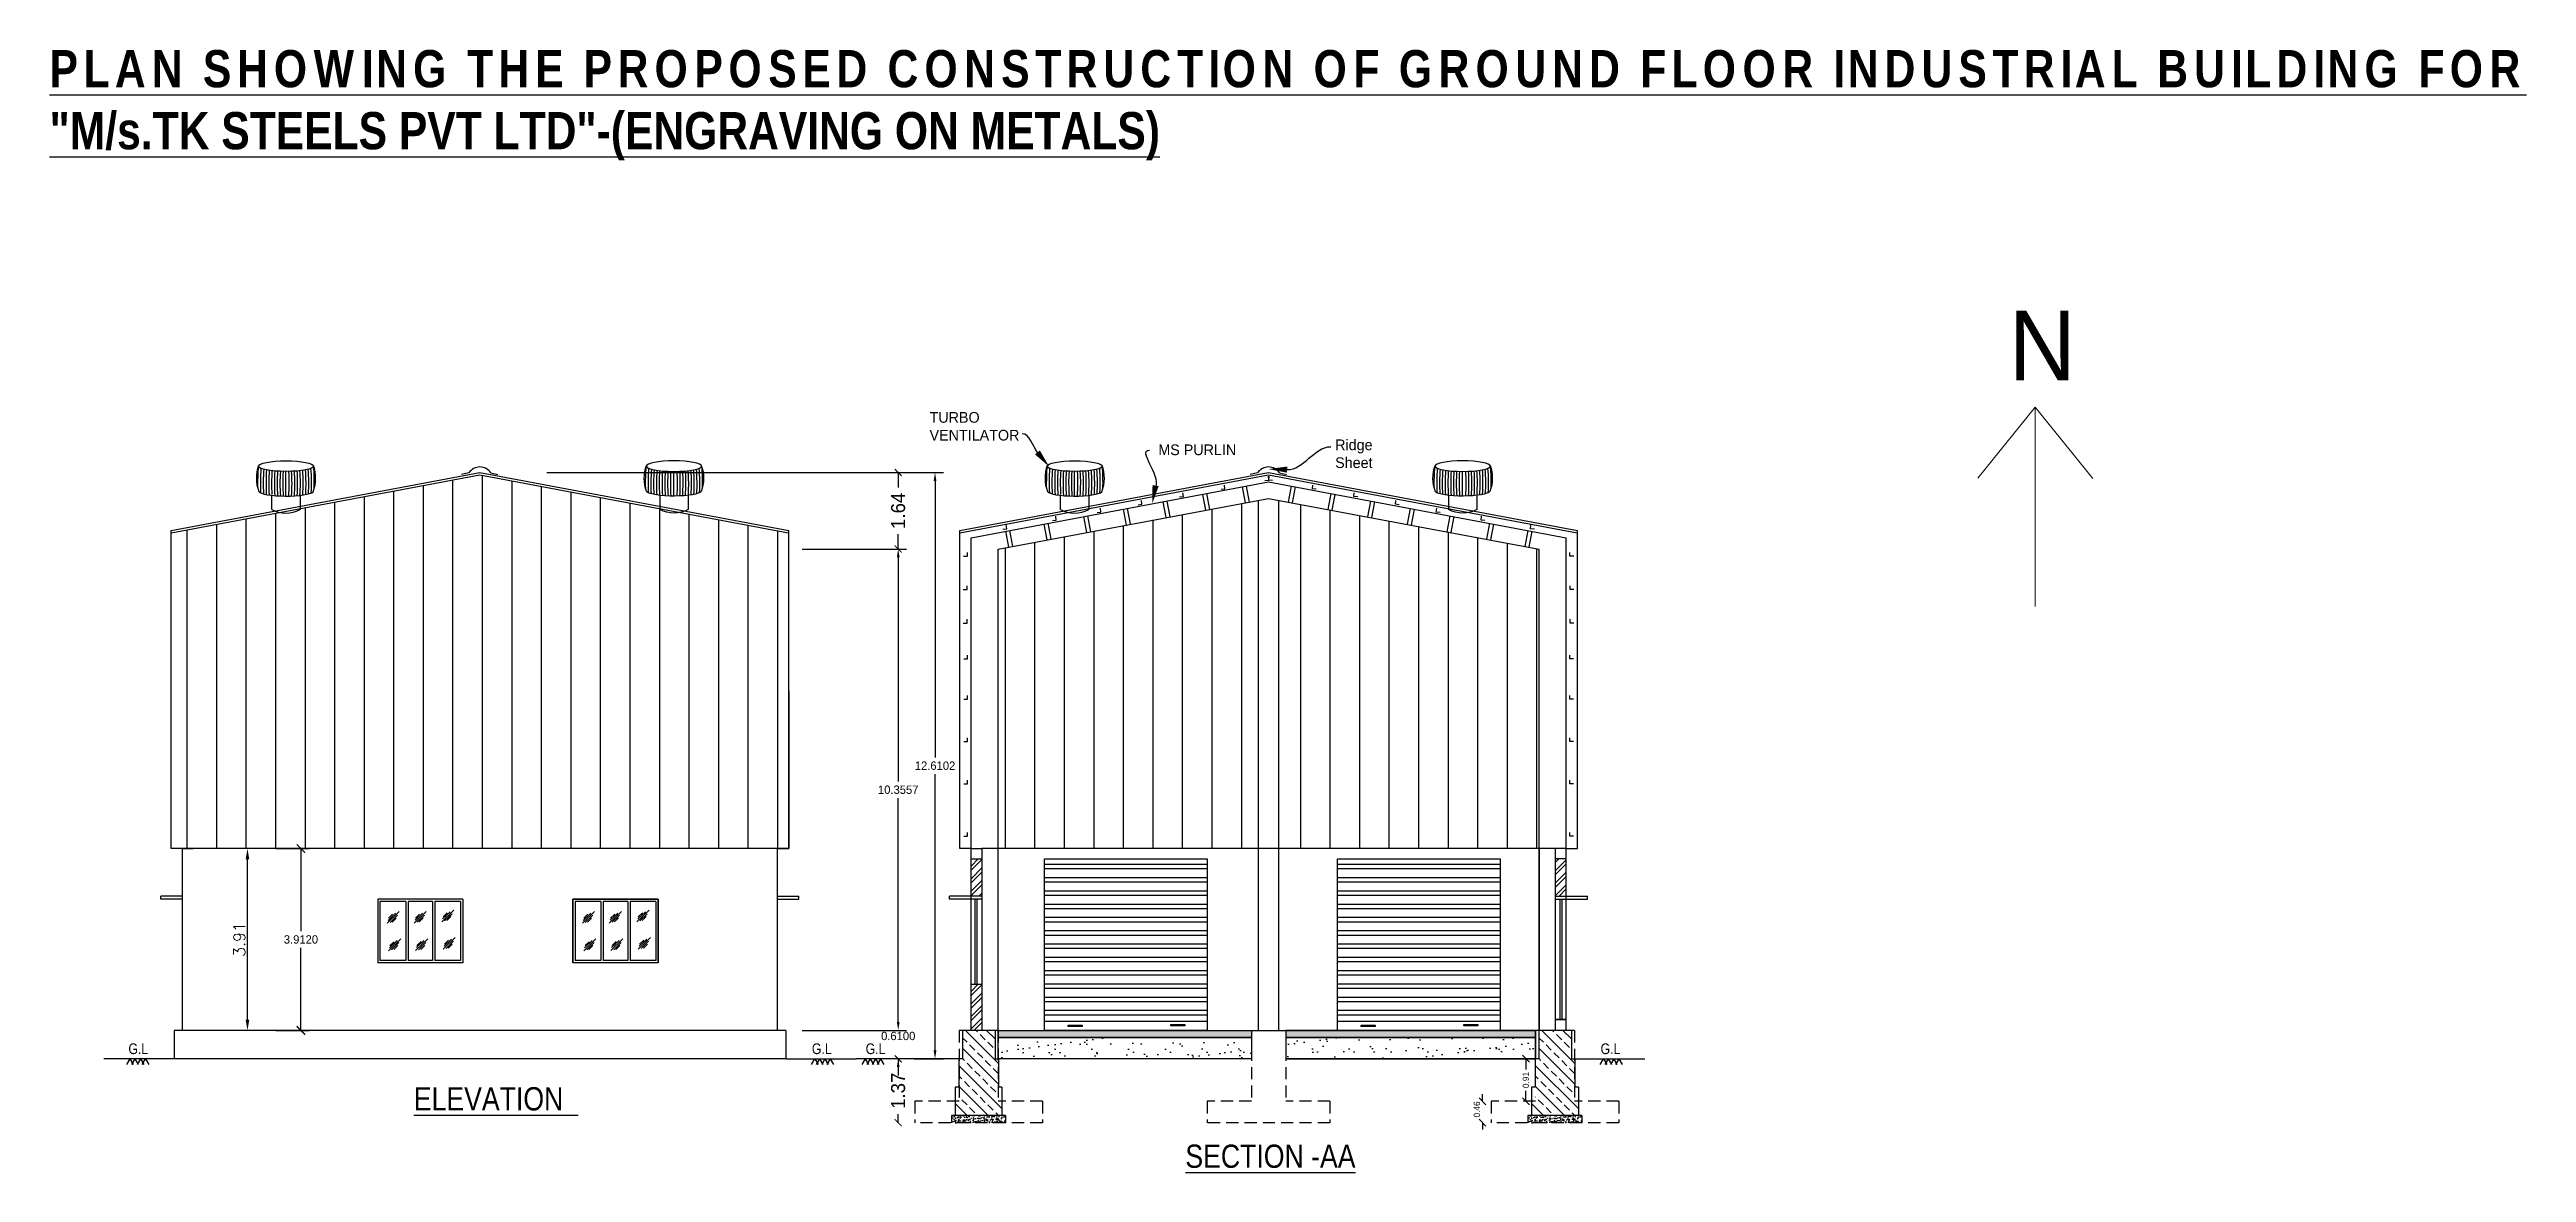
# Model space of a CAD drawing. Header units: metres. Extents: x 1422408 to 2267924, y 2512 to 80428.
# Drawn here: x 2267870.5 to 2267923.8, y 2592.1 to 2616.2 of the extents above; entities that cross this region are included whole.
import ezdxf

# ---------------------------------------------------------------- set-up
doc = ezdxf.new("R2010")
doc.units = ezdxf.units.M
doc.header["$LTSCALE"] = 3.5
doc.header["$MEASUREMENT"] = 0
doc.linetypes.add('DASHED2', pattern=[0.375, 0.25, -0.125])
doc.linetypes.add('DOT2', pattern=[0.125, 0, -0.125])
doc.layers.get('0').update_dxf_attribs({"linetype": 'CONTINUOUS'})
doc.layers.get('DEFPOINTS').update_dxf_attribs({"linetype": 'CONTINUOUS'})
doc.layers.add('BLK_1_FLR_0_BATH', color=205, linetype='CONTINUOUS', lineweight=0)
doc.layers.add('NORTH_DIRECTION', color=7, linetype='CONTINUOUS', lineweight=0)
for name, color, linetype in [('BLK_1_FLR_0_REGULAR_ROOM_1', 117, 'CONTINUOUS'), ('BLK_1_FLR_0_ROOM_1_LIGHT_VENTILATION_1', 5, 'CONTINUOUS'), ('BLK_1_HT_OF_BLDG', 5, 'CONTINUOUS'), ('BLK_1_PLINTH_HEIGHT', 7, 'CONTINUOUS'), ('Soolagiri', 6, 'CONTINUOUS'), ('walls', 41, 'CONTINUOUS')]:
    doc.layers.add(name, color=color, linetype=linetype)
doc.styles.add('K', font='swissc.ttf', dxfattribs={"height": 0.25})
doc.styles.add('SH', font='swissc.ttf', dxfattribs={"height": 10})
doc.styles.add('style2', font='RomanT')
doc.styles.add('sunahari', font='framd.ttf', dxfattribs={"height": 0.3})
doc.styles.add('USA TEXT', font='GOTHIC.TTF', dxfattribs={"height": 0.5})
doc.dimstyles.new('Civil Mt', dxfattribs={"dimtxt": 0.3, "dimasz": 0.15, "dimexe": 0, "dimexo": 0, "dimgap": 0.1, "dimtad": 0, "dimzin": 0, "dimdsep": 46, "dimtxsty": 'Standard', "dimblk": 'ARCHTICK', "dimcen": 0, "dimse1": 1, "dimse2": 1, "dimclrd": 253, "dimadec": 0, "dimazin": 3, "dimtfac": 1, "dimtofl": 0, "dimtmove": 1, "dimatfit": 3, "dimfxl": 0, "dimfrac": 2, "dimtolj": 1, "dimtzin": 0, "dimarcsym": 0})
doc.dimstyles.new('Civil mt size large', dxfattribs={"dimtxt": 0.3, "dimasz": 0.15, "dimexe": 0, "dimexo": 0, "dimgap": 0.0625, "dimtad": 0, "dimzin": 0, "dimdsep": 46, "dimtxsty": 'Standard', "dimblk": 'OBLIQUE', "dimcen": 0, "dimse1": 1, "dimse2": 1, "dimclrd": 253, "dimclrt": 7, "dimadec": 0, "dimazin": 3, "dimtfac": 1, "dimtofl": 0, "dimtmove": 1, "dimatfit": 3, "dimfxl": 0, "dimfrac": 2, "dimtolj": 1, "dimtzin": 0, "dimarcsym": 0})
doc.dimstyles.new('PLAN', dxfattribs={"dimtxt": 0.25, "dimasz": 0.23, "dimexe": 0.18, "dimexo": 0, "dimgap": 0.05, "dimtad": 1, "dimzin": 2, "dimdsep": 46, "dimtxsty": 'style2', "dimcen": 0.09, "dimse1": 1, "dimse2": 1, "dimclrd": 70, "dimclre": 50, "dimclrt": 4, "dimadec": 0, "dimazin": 0, "dimtfac": 1, "dimtofl": 0, "dimtmove": 2, "dimatfit": 3, "dimfxl": 0, "dimtvp": 0.1, "dimtolj": 1, "dimtzin": 2, "dimarcsym": 0})
doc.dimstyles.new('STANDARD$0', dxfattribs={"dimtxt": 7, "dimasz": 3, "dimexe": 3, "dimexo": 1, "dimgap": 1.5, "dimtad": 1, "dimdec": 1, "dimzin": 1, "dimdsep": 46, "dimlunit": 4, "dimtxsty": 'Standard', "dimblk": 'OBLIQUE', "dimcen": 0.09375, "dimdle": 1, "dimclrd": 8, "dimclre": 8, "dimclrt": 7, "dimadec": 1, "dimazin": 0, "dimtfac": 1, "dimtdec": 1, "dimtix": 1, "dimtmove": 2, "dimatfit": 3, "dimldrblk": 'ARCHTICK', "dimfxl": 0, "dimfrac": 2, "dimtolj": 1, "dimtzin": 0, "dimarcsym": 0})

msp = doc.modelspace()

# ---------------------------------------------------------------- texts
at = {"color": 7}
for s, height, style, p in [('G.L', 0.229872, 'K', (2267872.19411, 2594.63201)), ('G.L', 0.229872, 'K', (2267886.89196, 2594.63201)), ('G.L', 0.229872, 'K', (2267888.04828, 2594.63205)), ('G.L', 0.229872, 'K', (2267903.85221, 2594.63205)), ('%%UELEVATION  ', 0.5, 'SH', (2267878.33163, 2593.42034)), ('%%USECTION -AA', 0.5, 'SH', (2267894.92329, 2592.18538, 6.87711))]:
    msp.add_text(s, height=height, dxfattribs=dict(at, style=style)).set_placement(p)
at = {"color": 0, "lineweight": -2, "ltscale": 0.25, "insert": (2267870.49777, 2616.22858), "char_height": 0.8, "attachment_point": 1, "style": 'style2'}
msp.add_mtext_dynamic_manual_height_columns('\\A1;{\\fSwis721 BlkCn BT|b1|i0|c0|p34;\\T1.2;\\L\\C152;PLAN SHOWING THE PROPOSED CONSTRUCTION OF GROUND FLOOR INDUSTRIAL BUILDING FOR \\P\\T1;"M/s.TK STEELS PVT LTD"-(ENGRAVING ON METALS)\\T1.2; \\H1.87688x; }', width=129.0957316, gutter_width=3, heights=[19.1777], dxfattribs=at)
at = {"color": 7, "ltscale": 0.2, "char_height": 0.23, "attachment_point": 1, "style": 'sunahari'}
for s, insert in [('TURBO\\PVENTILATOR', (2267889.42259, 2608.44301)), ('{\\fGabriola|b0|i0|c0|p82;Ridge \\PSheet}', (2267898.14493, 2607.85205, -52.12876))]:
    msp.add_mtext(s, dxfattribs=dict(at, insert=insert))
at = {"color": 7, "ltscale": 0.4, "insert": (2267894.34168, 2607.74526), "char_height": 0.23, "attachment_point": 1, "style": 'sunahari'}
msp.add_mtext('MS PURLIN', dxfattribs=at)
at = {"layer": 'NORTH_DIRECTION', "insert": (2267912.62537, 2610.62183), "char_height": 1.5, "attachment_point": 1, "style": 'USA TEXT'}
msp.add_mtext_dynamic_manual_height_columns('N', width=1.1850696, gutter_width=30, heights=[2.65126], dxfattribs=at)

# ---------------------------------------------------------------- blocks, each defined once
blk = doc.blocks.new('A$C592862AF')
at = {"layer": 'Soolagiri', "ltscale": 0.1}
for p, q in [((0.531, 0.215), (0.531, 0.658)), ((0.274, 0.24), (0.274, -0.027)), ((0.783, 0.24), (0.783, -0.027))]:
    blk.add_line(p, q, dxfattribs=at)
for centre, radius, start, end in [((0.685, 0.533), 0.685, 160.2029, 200.1397), ((3.699, 0.447), 3.676, 175.2224, 181.4913), ((3.699, 0.447), 3.626, 175.8022, 182.7483), ((3.699, 0.447), 3.576, 175.9967, 183.0655), ((3.699, 0.447), 3.526, 176.1188, 183.2978), ((3.699, 0.447), 3.476, 176.1997, 183.4872), ((3.699, 0.447), 3.426, 176.2511, 183.3433), ((3.699, 0.447), 3.376, 176.2785, 183.7869), ((3.699, 0.447), 3.326, 176.2852, 183.9075), ((3.699, 0.447), 3.276, 176.2725, 184.0117), ((3.699, 0.447), 3.226, 176.241, 184.1006), ((-2.637, 0.447), 3.226, 355.8986, 3.759), ((-2.637, 0.447), 3.276, 355.9866, 3.7276), ((-2.637, 0.447), 3.326, 356.09, 3.7149), ((-2.637, 0.447), 3.376, 356.2097, 3.7216), ((-2.637, 0.447), 3.426, 356.3475, 3.7491), ((-2.637, 0.447), 3.476, 356.507, 3.8005), ((-2.686, 0.436), 3.576, 356.9242, 4.0038), ((-2.637, 0.447), 3.576, 356.9242, 4.0038), ((-2.637, 0.447), 3.626, 357.235, 4.1985), ((0.378, 0.533), 0.685, 339.4087, 19.7971), ((-2.637, 0.447), 3.676, 358.5152, 4.7713), ((0.529, 0.463), 0.552, 242.5754, 297.4246)]:
    blk.add_arc(centre, radius, start, end, dxfattribs=at)
blk.add_ellipse((0.531, 0.752), major_axis=(-0.495, 0), ratio=0.191406, dxfattribs=at)
blk.add_ellipse((0.532, 0.31), major_axis=(-0.495, 0), ratio=0.191406, start_param=0.135875, end_param=2.951606, dxfattribs=at)
blk = doc.blocks.new('A$C3C6135CD')
at = {"layer": 'walls', "ltscale": 0.1, "xscale": 1.199999999998907, "yscale": 1.199999999998907, "zscale": 1.199999999998907}
blk.add_blockref('A$C592862AF', (-0.005, 0.098), dxfattribs=at)
blk = doc.blocks.new('_Oblique')
at = {"color": 0, "linetype": 'ByBlock', "lineweight": -2}
blk.add_line((-0.5, -0.5), (0.5, 0.5), dxfattribs=at)
blk = doc.blocks.new('*D535')
at = {"color": 253, "lineweight": -2}
for p, q in [((2267902.245, 2594.531), (2267902.245, 2594.303)), ((2267902.245, 2593.617), (2267902.245, 2593.845))]:
    blk.add_line(p, q, dxfattribs=at)
at = {"layer": 'DEFPOINTS', "color": 0}
for p in [(2267902.245, 2594.531), (2267902.245, 2594.531), (2267902.245, 2593.617)]:
    blk.add_point(p, dxfattribs=at)
at = {"color": 253, "lineweight": -2, "xscale": 0.15, "yscale": 0.15, "zscale": 0.15}
for p, rotation in [((2267902.245, 2594.531), 90), ((2267902.245, 2593.617), 270)]:
    blk.add_blockref('_Oblique', p, dxfattribs=dict(at, rotation=rotation))
at = {"color": 7, "insert": (2267902.245, 2594.074), "char_height": 0.3, "attachment_point": 5, "rotation": 90}
blk.add_mtext('\\A1;{\\H0.44444x;0.91}', dxfattribs=at)
blk = doc.blocks.new('*D536')
at = {"color": 253, "lineweight": -2}
for p, q in [((2267901.313, 2593.617), (2267901.313, 2593.767)), ((2267901.313, 2593.157), (2267901.313, 2593.007))]:
    blk.add_line(p, q, dxfattribs=at)
at = {"layer": 'DEFPOINTS', "color": 0}
for p in [(2267901.313, 2593.617), (2267901.502, 2593.617), (2267901.502, 2593.157)]:
    blk.add_point(p, dxfattribs=at)
at = {"color": 253, "lineweight": -2, "xscale": 0.15, "yscale": 0.15, "zscale": 0.15}
for p, rotation in [((2267901.313, 2593.617), 270), ((2267901.313, 2593.157), 90)]:
    blk.add_blockref('_Oblique', p, dxfattribs=dict(at, rotation=rotation))
at = {"color": 7, "insert": (2267901.191, 2593.441), "char_height": 0.3, "attachment_point": 5, "rotation": 90}
blk.add_mtext('\\A1;{\\H0.44444x;0.46}', dxfattribs=at)
blk = doc.blocks.new('_ArchTick')
at = {"color": 0, "linetype": 'ByBlock', "const_width": 0.15}
blk.add_lwpolyline([(-0.5, -0.5), (0.5, 0.5)], dxfattribs=at)
blk = doc.blocks.new('*D514')
at = {"color": 253, "lineweight": -2, "ltscale": 0.2}
for p, q in [((2267888.748, 2594.53), (2267888.748, 2594.343)), ((2267888.748, 2593.156), (2267888.748, 2593.343))]:
    blk.add_line(p, q, dxfattribs=at)
at = {"layer": 'DEFPOINTS', "color": 0, "ltscale": 0.2}
for p in [(2267887.205, 2594.53), (2267887.205, 2593.156), (2267888.748, 2593.156)]:
    blk.add_point(p, dxfattribs=at)
at = {"color": 253, "lineweight": -2, "ltscale": 0.2, "xscale": 0.15, "yscale": 0.15, "zscale": 0.15}
for p, rotation in [((2267888.748, 2594.53), 90), ((2267888.748, 2593.156), 270)]:
    blk.add_blockref('_ArchTick', p, dxfattribs=dict(at, rotation=rotation))
at = {"color": 0, "ltscale": 0.2, "insert": (2267888.748, 2593.843), "char_height": 0.3, "attachment_point": 5, "rotation": 90}
blk.add_mtext('\\A1;1.37', dxfattribs=at)
blk = doc.blocks.new('*D515')
at = {"layer": 'BLK_1_HT_OF_BLDG', "color": 0, "lineweight": -2}
for p, q in [((2267881.191, 2607.141), (2267889.72, 2607.141)), ((2267889.54, 2606.961), (2267889.54, 2601.015)), ((2267889.54, 2594.71), (2267889.54, 2600.655)), ((2267889.091, 2594.53), (2267889.72, 2594.53))]:
    blk.add_line(p, q, dxfattribs=at)
at = {"layer": 'BLK_1_HT_OF_BLDG', "color": 0}
for points in [[(2267889.51, 2606.961), (2267889.57, 2606.961), (2267889.54, 2607.141)], [(2267889.51, 2594.71), (2267889.57, 2594.71), (2267889.54, 2594.53)]]:
    blk.add_solid(points, dxfattribs=at)
at = {"layer": 'DEFPOINTS', "color": 0}
for p in [(2267881.128, 2607.141, 6.877), (2267889.029, 2594.53), (2267889.54, 2594.53)]:
    blk.add_point(p, dxfattribs=at)
at = {"layer": 'BLK_1_HT_OF_BLDG', "color": 0, "insert": (2267889.54, 2600.835), "char_height": 0.18, "attachment_point": 5}
blk.add_mtext('\\A1;12.6102', dxfattribs=at)
blk = doc.blocks.new('*D516')
at = {"color": 253, "lineweight": -2, "ltscale": 0.2}
for p, q in [((2267888.748, 2607.141), (2267888.748, 2606.818)), ((2267888.748, 2605.496), (2267888.748, 2605.818))]:
    blk.add_line(p, q, dxfattribs=at)
at = {"layer": 'DEFPOINTS', "color": 0, "ltscale": 0.2}
for p in [(2267880.805, 2607.141, 6.877), (2267888.748, 2607.141), (2267886.62, 2605.496, 6.877)]:
    blk.add_point(p, dxfattribs=at)
at = {"color": 253, "lineweight": -2, "ltscale": 0.2, "xscale": 0.15, "yscale": 0.15, "zscale": 0.15}
for p, rotation in [((2267888.748, 2607.141), 90), ((2267888.748, 2605.496), 270)]:
    blk.add_blockref('_ArchTick', p, dxfattribs=dict(at, rotation=rotation))
at = {"color": 0, "ltscale": 0.2, "insert": (2267888.748, 2606.318), "char_height": 0.3, "attachment_point": 5, "rotation": 90}
blk.add_mtext('\\A1;1.64', dxfattribs=at)
blk = doc.blocks.new('*D517')
at = {"layer": 'BLK_1_PLINTH_HEIGHT', "color": 0, "linetype": 'DOT2', "lineweight": -2, "ltscale": 400}
for p, q in [((2267886.933, 2595.141), (2267888.928, 2595.141)), ((2267886.933, 2594.531), (2267888.928, 2594.531))]:
    blk.add_line(p, q, dxfattribs=at)
at = {"layer": 'BLK_1_PLINTH_HEIGHT', "color": 0, "lineweight": -2, "ltscale": 400}
for p, q in [((2267888.748, 2595.321), (2267888.748, 2595.501)), ((2267888.748, 2594.351), (2267888.748, 2594.171))]:
    blk.add_line(p, q, dxfattribs=at)
at = {"layer": 'BLK_1_PLINTH_HEIGHT', "color": 0, "ltscale": 400}
for points in [[(2267888.718, 2595.321), (2267888.778, 2595.321), (2267888.748, 2595.141)], [(2267888.718, 2594.351), (2267888.778, 2594.351), (2267888.748, 2594.531)]]:
    blk.add_solid(points, dxfattribs=at)
at = {"layer": 'DEFPOINTS', "color": 0, "ltscale": 400}
for p in [(2267886.871, 2595.141, 6.877), (2267888.748, 2595.141), (2267886.871, 2594.531)]:
    blk.add_point(p, dxfattribs=at)
at = {"layer": 'BLK_1_PLINTH_HEIGHT', "color": 0, "ltscale": 400, "insert": (2267888.748, 2595.021), "char_height": 0.18, "attachment_point": 5}
blk.add_mtext('\\A1;0.6100', dxfattribs=at)
blk = doc.blocks.new('*D518')
at = {"layer": 'BLK_1_FLR_0_REGULAR_ROOM_1', "color": 0, "lineweight": -2}
for p, q in [((2267886.683, 2605.496), (2267888.928, 2605.496)), ((2267888.748, 2605.316), (2267888.748, 2600.498)), ((2267888.748, 2595.321), (2267888.748, 2600.138)), ((2267886.683, 2595.141), (2267888.928, 2595.141))]:
    blk.add_line(p, q, dxfattribs=at)
at = {"layer": 'BLK_1_FLR_0_REGULAR_ROOM_1', "color": 0}
for points in [[(2267888.718, 2605.316), (2267888.778, 2605.316), (2267888.748, 2605.496)], [(2267888.718, 2595.321), (2267888.778, 2595.321), (2267888.748, 2595.141)]]:
    blk.add_solid(points, dxfattribs=at)
at = {"layer": 'DEFPOINTS', "color": 0}
for p in [(2267886.62, 2605.496, 94.405), (2267886.62, 2595.141, 6.877), (2267888.748, 2595.141)]:
    blk.add_point(p, dxfattribs=at)
at = {"layer": 'BLK_1_FLR_0_REGULAR_ROOM_1', "color": 0, "insert": (2267888.748, 2600.318), "char_height": 0.18, "attachment_point": 5}
blk.add_mtext('\\A1;10.3557', dxfattribs=at)
blk = doc.blocks.new('*D609')
at = {"layer": 'BLK_1_FLR_0_BATH', "color": 70, "lineweight": -2, "ltscale": 400}
blk.add_line((2267874.754, 2595.371), (2267874.754, 2598.823), dxfattribs=at)
at = {"layer": 'BLK_1_FLR_0_BATH', "color": 70, "ltscale": 400}
for points in [[(2267874.716, 2598.823), (2267874.793, 2598.823), (2267874.754, 2599.053)], [(2267874.716, 2595.371), (2267874.793, 2595.371), (2267874.754, 2595.141)]]:
    blk.add_solid(points, dxfattribs=at)
at = {"layer": 'DEFPOINTS', "color": 0, "ltscale": 400}
for p in [(2267874.154, 2599.053, 6.877), (2267874.754, 2599.053), (2267874.154, 2595.141, 6.877)]:
    blk.add_point(p, dxfattribs=at)
at = {"layer": 'BLK_1_FLR_0_BATH', "color": 4, "ltscale": 400, "insert": (2267874.579, 2597.097), "char_height": 0.25, "attachment_point": 5, "rotation": 90, "style": 'style2'}
blk.add_mtext('\\A1;3.91', dxfattribs=at)
blk = doc.blocks.new('*D615')
at = {"layer": 'BLK_1_FLR_0_REGULAR_ROOM_1', "color": 0, "lineweight": -2}
for p, q in [((2267875.367, 2599.053), (2267876.084, 2599.053)), ((2267875.367, 2595.141), (2267876.084, 2595.141))]:
    blk.add_line(p, q, dxfattribs=at)
at = {"layer": 'BLK_1_FLR_0_REGULAR_ROOM_1', "lineweight": -2}
for p, q in [((2267875.904, 2599.053), (2267875.904, 2597.277)), ((2267875.904, 2595.141), (2267875.904, 2596.917))]:
    blk.add_line(p, q, dxfattribs=at)
at = {"layer": 'DEFPOINTS', "color": 0}
for p in [(2267875.304, 2599.053, 6.877), (2267875.904, 2599.053), (2267875.304, 2595.141, 6.877)]:
    blk.add_point(p, dxfattribs=at)
at = {"layer": 'BLK_1_FLR_0_REGULAR_ROOM_1', "lineweight": -2, "xscale": 0.18, "yscale": 0.18, "zscale": 0.18}
for p, rotation in [((2267875.904, 2599.053), 90), ((2267875.904, 2595.141), 270)]:
    blk.add_blockref('_ArchTick', p, dxfattribs=dict(at, rotation=rotation))
at = {"layer": 'BLK_1_FLR_0_REGULAR_ROOM_1', "color": 0, "insert": (2267875.904, 2597.097), "char_height": 0.18, "attachment_point": 5}
blk.add_mtext('\\A1;3.9120', dxfattribs=at)

# ---------------------------------------------------------------- dimensions: what is measured, and where the dimension line sits
at = {"color": 7, "ltscale": 0.2}
dim = msp.add_linear_dim(base=(2267888.74797, 2607.14054), p1=(2267886.62009, 2605.49629, 6.87711), p2=(2267880.8051, 2607.14054, 6.87711), angle=90, dimstyle='Civil Mt', dxfattribs=at)
dim.commit()
dim.dimension.update_dxf_attribs({"geometry": '*D516', "text_midpoint": (2267888.74797, 2606.31842)})
dim = msp.add_aligned_dim(p1=(2267887.20509, 2594.5303), p2=(2267887.20509, 2593.15602), distance=1.54288, dimstyle='Civil Mt', dxfattribs=at)
dim.commit()
dim.dimension.update_dxf_attribs({"geometry": '*D514', "text_midpoint": (2267888.74797, 2593.84316)})
at = {"color": 7}
dim = msp.add_aligned_dim(p1=(2267902.2446, 2593.61664), p2=(2267902.2446, 2594.53091), distance=0, text='{\\H0.44444x;<>}', dimstyle='Civil mt size large', dxfattribs=at)
dim.commit()
dim.dimension.update_dxf_attribs({"geometry": '*D535', "text_midpoint": (2267902.2446, 2594.07378)})
dim = msp.add_linear_dim(base=(2267901.31275, 2593.61664), p1=(2267901.5016, 2593.15664), p2=(2267901.5016, 2593.61664), angle=90, text='{\\H0.44444x;<>}', dimstyle='Civil mt size large', dxfattribs=at)
dim.commit()
dim.dimension.update_dxf_attribs({"geometry": '*D536', "text_midpoint": (2267901.19091, 2593.44148), "dimtype": 161})
at = {"layer": 'BLK_1_FLR_0_BATH', "color": 205, "ltscale": 400}
dim = msp.add_aligned_dim(p1=(2267874.15398, 2595.14053, 6.87711), p2=(2267874.15398, 2599.05253, 6.87711), distance=-0.60034, dimstyle='PLAN', dxfattribs=at)
dim.commit()
dim.dimension.update_dxf_attribs({"geometry": '*D609', "text_midpoint": (2267874.57932, 2597.09653)})
at = {"layer": 'BLK_1_FLR_0_REGULAR_ROOM_1', "color": 4}
dim = msp.add_linear_dim(base=(2267888.74797, 2595.14055), p1=(2267886.62009, 2605.49629, 94.40535), p2=(2267886.62011, 2595.14055, 6.87711), angle=90, dimstyle='STANDARD$0', override={"dimtxt": 0.18, "dimasz": 0.18, "dimexe": 0.18, "dimexo": 0.0625, "dimgap": 0.09, "dimtad": 0, "dimtih": 1, "dimtoh": 1, "dimdec": 4, "dimzin": 0, "dimlunit": 2, "dimpost": '', "dimcen": 0.09, "dimdle": 0, "dimclrd": 0, "dimclre": 0, "dimclrt": 0, "dimadec": 0, "dimtdec": 4, "dimtix": 0, "dimtofl": 0, "dimtmove": 0, "dimfrac": 0}, dxfattribs=at)
dim.commit()
dim.dimension.update_dxf_attribs({"geometry": '*D518', "text_midpoint": (2267888.74797, 2600.31842)})
dim = msp.add_aligned_dim(p1=(2267875.304, 2595.14053, 13.75421), p2=(2267875.304, 2599.05253, 13.75421), distance=-0.60034, dimstyle='STANDARD$0', override={"dimtxt": 0.18, "dimasz": 0.18, "dimexe": 0.18, "dimexo": 0.0625, "dimgap": 0.09, "dimtih": 1, "dimtoh": 1, "dimdec": 4, "dimzin": 0, "dimlunit": 2, "dimpost": '', "dimblk": 'ArchTick', "dimcen": 0.09, "dimdle": 0, "dimclrd": 256, "dimclre": 0, "dimclrt": 0, "dimadec": 0, "dimtdec": 4, "dimtix": 0, "dimtofl": 0, "dimtmove": 0, "dimfrac": 0}, dxfattribs=at)
dim.commit()
dim.dimension.update_dxf_attribs({"geometry": '*D615', "text_midpoint": (2267875.90434, 2597.09653, 6.87711)})
at = {"layer": 'BLK_1_HT_OF_BLDG'}
dim = msp.add_linear_dim(base=(2267889.53995, 2594.5303), p1=(2267881.1281, 2607.14054, 6.87711), p2=(2267889.02858, 2594.5303), angle=90, dimstyle='STANDARD$0', override={"dimtxt": 0.18, "dimasz": 0.18, "dimexe": 0.18, "dimexo": 0.0625, "dimgap": 0.09, "dimtad": 0, "dimtih": 1, "dimtoh": 1, "dimdec": 4, "dimzin": 0, "dimlunit": 2, "dimpost": '', "dimcen": 0.09, "dimdle": 0, "dimclrd": 0, "dimclre": 0, "dimclrt": 0, "dimadec": 0, "dimtdec": 4, "dimtix": 0, "dimtofl": 0, "dimtmove": 0, "dimfrac": 0}, dxfattribs=at)
dim.commit()
dim.dimension.update_dxf_attribs({"geometry": '*D515', "text_midpoint": (2267889.53995, 2600.83542)})
at = {"layer": 'BLK_1_PLINTH_HEIGHT', "ltscale": 400}
dim = msp.add_linear_dim(base=(2267888.74797, 2595.14055), p1=(2267886.87055, 2594.53055), p2=(2267886.87055, 2595.14055, 6.87711), angle=90, dimstyle='STANDARD$0', override={"dimtxt": 0.18, "dimasz": 0.18, "dimexe": 0.18, "dimexo": 0.0625, "dimgap": 0.09, "dimtad": 0, "dimtih": 1, "dimtoh": 1, "dimdec": 4, "dimzin": 0, "dimlunit": 2, "dimpost": '', "dimcen": 0.09, "dimdle": 0, "dimclrd": 0, "dimclre": 0, "dimclrt": 0, "dimadec": 0, "dimtdec": 4, "dimtix": 0, "dimtofl": 0, "dimtmove": 0, "dimfxl": 0, "dimfrac": 0}, dxfattribs=at)
dim.commit()
dim.dimension.update_dxf_attribs({"geometry": '*D517', "text_midpoint": (2267888.74797, 2595.02089), "dimtype": 160})

# ---------------------------------------------------------------- hatches: boundary and pattern name
at = {"ltscale": 0.25}
h = msp.add_hatch(dxfattribs=at)
h.set_pattern_fill('ANSI31', scale=0.2, angle=45, style=0)
h.set_pattern_definition([(90, (2266919.68844, 2326.3411), (-0.635, 0), [])])
h.paths.add_polyline_path([(2267886.39109, 2605.84576), (2267884.05797, 2606.28306, -0.17044747), (2267883.62364, 2606.34471), (2267883.62364, 2606.36447), (2267879.75109, 2607.0903), (2267875.88416, 2606.36552), (2267875.88416, 2606.34471, -0.17152272), (2267875.44712, 2606.28361), (2267873.1139, 2605.84629), (2267873.1139, 2599.05253), (2267886.3939, 2599.05253)])
h = msp.add_hatch(dxfattribs=at)
h.set_pattern_fill('ANSI31', scale=0.2, angle=45, style=0)
h.set_pattern_definition([(90, (2266936.6487, 2326.3411), (-0.635, 0), [])])
h.paths.add_polyline_path([(2267902.52916, 2605.49629), (2267896.93353, 2606.54509), (2267896.93353, 2599.05253), (2267902.52916, 2599.05253)])
h.paths.add_polyline_path([(2267896.49478, 2606.54509), (2267890.89916, 2605.49629), (2267890.89916, 2599.05253), (2267896.49478, 2599.05253)])
h = msp.add_hatch(dxfattribs=at)
h.set_pattern_fill('ANSI32', scale=0.02, style=0)
h.set_pattern_definition([(45, (2266936.6487, 2326.34109), (-0.134703842, 0.134703842), []), (45, (2266936.7385, 2326.34109), (-0.134703842, 0.134703842), [])])
h.paths.add_polyline_path([(2267903.11416, 2598.83054), (2267902.88416, 2598.83054), (2267902.88416, 2598.032), (2267903.11416, 2598.032)])
h.paths.add_polyline_path([(2267890.54416, 2596.1326), (2267890.31416, 2596.1326), (2267890.31416, 2595.14055), (2267890.54416, 2595.14055)])
h.paths.add_polyline_path([(2267890.54416, 2598.83054), (2267890.31416, 2598.83054), (2267890.31416, 2598.032), (2267890.54416, 2598.032)])
h = msp.add_hatch()
h.set_pattern_fill('ANSI32', scale=0.03, angle=135)
h.set_pattern_definition([(180, (2260260.58938, 2075.12743), (-1e-16, -0.28575), []), (180, (2260260.49413, 2075.22268), (-1e-16, -0.28575), [])])
h.paths.add_polyline_path([(2267895.39188, 2598.83056), (2267891.89188, 2598.83056), (2267891.89188, 2595.3426), (2267895.39188, 2595.34055)])
h = msp.add_hatch()
h.set_pattern_fill('ANSI32', scale=0.03, angle=135)
h.set_pattern_definition([(180, (2260266.89157, 2075.12743), (-1e-16, -0.28575), []), (180, (2260266.79632, 2075.22268), (-1e-16, -0.28575), [])])
h.paths.add_polyline_path([(2267901.69407, 2598.83056), (2267898.19407, 2598.83056), (2267898.19407, 2595.3426), (2267901.69407, 2595.34055)])
h = msp.add_hatch()
h.set_pattern_fill('ANSI33', scale=0.05, angle=90, style=0)
h.set_pattern_definition([(135, (2257986.80176, 2965.0959), (-0.224506403, -0.224506403), []), (135, (2257986.80176, 2965.3204), (-0.224506403, -0.224506403), [0.15875, -0.079375])])
h.paths.add_polyline_path([(2267890.89916, 2594.53091), (2267890.82991, 2594.53091), (2267890.82991, 2595.14055), (2267890.29916, 2595.14055), (2267890.13091, 2595.14055), (2267890.13091, 2594.53091), (2267890.05736, 2594.53091), (2267890.05736, 2593.61664), (2267889.97581, 2593.61664), (2267889.97581, 2593.30904), (2267890.97963, 2593.30904), (2267890.97963, 2593.61664), (2267890.89916, 2593.61664)])
h = msp.add_hatch(dxfattribs=at)
h.set_pattern_fill('AR-CONC', scale=0.002, style=0)
h.set_pattern_definition([(50, (2266936.6487, 2326.3411), (0.36436934, -0.03187817), [0.0381, -0.4191]), (355, (2266936.6487, 2326.3411), (-0.07048684, 0.38211369), [0.03048, -0.33528117]), (100.451445, (2266936.67906, 2326.33843), (0.2938825, 0.3502355), [0.03238002, -0.35618049]), (46.1842, (2266936.6487, 2326.4427), (0.54215808, -0.08408466), [0.05715, -0.62865]), (96.63556, (2266936.69387, 2326.4357), (0.47480827, 0.49485225), [0.04857005, -0.53427122]), (351.18415, (2266936.6487, 2326.4427), (0.47480827, 0.49485225), [0.04571993, -0.50291946]), (21, (2266936.6995, 2326.4173), (0.30322878, -0.2045304), [0.0381, -0.4191]), (326, (2266936.6995, 2326.4173), (0.12360406, 0.36837593), [0.03048, -0.33528]), (71.451445, (2266936.72476, 2326.40024), (0.42683284, 0.16384554), [0.03238002, -0.35617988]), (37.5, (2266936.64869, 2326.34109), (0.006177207, 0.169110078), [0, -0.331216, 0, -0.34036, 0, -0.33655]), (7.5, (2266936.6487, 2326.34109), (0.133639325, 0.20036115), [0, -0.194056, 0, -0.323596, 0, -0.12827]), (327.5, (2266936.53541, 2326.34109), (0.27118119, -0.011457488), [0, -0.127, 0, -0.39624, 0, -0.52578]), (317.5, (2266936.4846, 2326.34109), (0.29625836, 0.05085298), [0, -0.1651, 0, -0.263144, 0, -0.37338])])
h.paths.add_polyline_path([(2267902.4516, 2595.14055), (2267897.08164, 2595.14054), (2267897.08164, 2594.99053), (2267902.4516, 2594.99055)])
h.paths.add_polyline_path([(2267896.34541, 2595.14054), (2267890.89916, 2595.14053), (2267890.89916, 2594.99053), (2267896.34541, 2594.99053)])
h = msp.add_hatch()
h.set_pattern_fill('ANSI33', scale=0.05, angle=90, style=0)
h.set_pattern_definition([(135, (2257999.196, 2965.0959), (-0.224506403, -0.224506403), []), (135, (2257999.196, 2965.3204), (-0.224506403, -0.224506403), [0.15875, -0.079375])])
h.paths.add_polyline_path([(2267903.2934, 2594.53091), (2267903.22416, 2594.53091), (2267903.22416, 2595.14055), (2267902.6934, 2595.14055), (2267902.52515, 2595.14055), (2267902.52515, 2594.53091), (2267902.4516, 2594.53091), (2267902.4516, 2593.61664), (2267902.37005, 2593.61664), (2267902.37005, 2593.30904), (2267903.37387, 2593.30904), (2267903.37387, 2593.61664), (2267903.2934, 2593.61664)])
h = msp.add_hatch(dxfattribs=at)
h.set_pattern_fill('AR-SAND', scale=0.01, style=0)
h.set_pattern_definition([(37.5, (2266936.6487, 2326.3411), (-0.01600031, 0.48941324), [0, -0.38608, 0, -0.4318, 0, -0.41275]), (7.5, (2266936.6487, 2326.3411), (0.4495233, 0.7168251), [0, -0.20828, 0, -0.34798, 0, -0.13335]), (327.5, (2266936.33627, 2326.3411), (0.79099237, 0.00143718), [0, -0.127, 0, -0.4572, 0, -0.5969]), (317.5, (2266936.3363, 2326.3411), (0.76355645, 0.22292932), [0, -0.0635, 0, -0.29972, 0, -0.3429])])
h.paths.add_polyline_path([(2267902.4516, 2594.99053), (2267897.08164, 2594.99053), (2267897.08164, 2594.53053), (2267902.44626, 2594.53055), (2267902.44626, 2594.53091)])
h.paths.add_polyline_path([(2267896.34541, 2594.99053), (2267890.89916, 2594.99053), (2267890.89916, 2594.53091), (2267890.90343, 2594.53091), (2267896.34541, 2594.53053)])
h = msp.add_hatch()
h.set_pattern_fill('AR-CONC', scale=0.000762021, style=0)
h.set_pattern_definition([(50, (2259489.76857, 2711.13772), (0.138828526, -0.0121459164), [0.0145164982, -0.1596814802]), (355, (2259489.76857, 2711.13772), (-0.0268562238, 0.1455893097), [0.0116131986, -0.1277456293]), (100.4514447, (2259489.78014, 2711.13671), (0.1119723018, 0.1334433874), [0.0123371251, -0.135708489]), (46.1842, (2259489.76857, 2711.17643), (0.2065678955, -0.0320371327), [0.0217747473, -0.2395222203]), (96.6355576, (2259489.78578, 2711.17376), (0.1809069126, 0.188543879), [0.018505695, -0.2035629173]), (351.1841512, (2259489.76857, 2711.17643), (0.1809069126, 0.188543879), [0.017419773, -0.191617572]), (21, (2259489.78792, 2711.16675), (0.1155333353, -0.0779282187), [0.0145164982, -0.1596814802]), (326, (2259489.78792, 2711.16675), (0.0470944374, 0.1403550802), [0.0116131986, -0.1277451842]), (71.451445, (2259489.79755, 2711.16026), (0.1626277725, 0.0624268623), [0.0123371251, -0.135708255]), (37.5, (2259489.768567, 2711.13772), (0.00235358024, 0.06443270706), [0, -0.1261967577, 0, -0.12968071725, 0, -0.1282290674]), (7.5, (2259489.76857, 2711.13772), (0.05091797955, 0.07633969207), [0, -0.07393736416, 0, -0.12329345804, 0, -0.0488722106]), (327.5, (2259489.725405, 2711.13772), (0.10332286775, -0.00436542267), [0, -0.0483883273, 0, -0.1509715813, 0, -0.20032767515]), (317.5, (2259489.70605, 2711.13772), (0.1128775325, 0.0193755177), [0, -0.0629048255, 0, -0.1002606142, 0, -0.1422616824])])
h.paths.add_polyline_path([(2267891.05583, 2593.30904), (2267889.89563, 2593.30904), (2267889.89563, 2593.15664), (2267891.05583, 2593.15664)])
h = msp.add_hatch()
h.set_pattern_fill('AR-CONC', scale=0.000762021, style=0)
h.set_pattern_definition([(50, (2259502.16281, 2711.13772), (0.138828526, -0.0121459164), [0.0145164982, -0.1596814802]), (355, (2259502.16281, 2711.13772), (-0.0268562238, 0.1455893097), [0.0116131986, -0.1277456293]), (100.4514447, (2259502.17438, 2711.13671), (0.1119723018, 0.1334433874), [0.0123371251, -0.135708489]), (46.1842, (2259502.16281, 2711.17643), (0.2065678955, -0.0320371327), [0.0217747473, -0.2395222203]), (96.6355576, (2259502.18002, 2711.17376), (0.1809069126, 0.188543879), [0.018505695, -0.2035629173]), (351.1841512, (2259502.1628, 2711.17643), (0.1809069126, 0.188543879), [0.017419773, -0.191617572]), (21, (2259502.18217, 2711.16675), (0.1155333353, -0.0779282187), [0.0145164982, -0.1596814802]), (326, (2259502.18217, 2711.16675), (0.0470944374, 0.1403550802), [0.0116131986, -0.1277451842]), (71.451445, (2259502.19179, 2711.16026), (0.1626277725, 0.0624268623), [0.0123371251, -0.135708255]), (37.5, (2259502.16281, 2711.13772), (0.00235358024, 0.06443270706), [0, -0.1261967577, 0, -0.12968071725, 0, -0.1282290674]), (7.5, (2259502.16281, 2711.13772), (0.05091797955, 0.07633969207), [0, -0.07393736416, 0, -0.12329345804, 0, -0.0488722106]), (327.5, (2259502.119647, 2711.13772), (0.10332286775, -0.00436542267), [0, -0.0483883273, 0, -0.1509715813, 0, -0.20032767515]), (317.5, (2259502.10029, 2711.13772), (0.1128775325, 0.0193755177), [0, -0.0629048255, 0, -0.1002606142, 0, -0.1422616824])])
h.paths.add_polyline_path([(2267903.45007, 2593.30904), (2267902.28987, 2593.30904), (2267902.28987, 2593.15664), (2267903.45007, 2593.15664)])

# ---------------------------------------------------------------- linework, layer by layer
at = {"color": 0, "ltscale": 0.25}
for p, q in [((2267873.11109, 2605.84576, 6.87711), (2267879.75109, 2607.0903, 6.87711)), ((2267873.1139, 2605.896, 6.87711), (2267879.7539, 2607.14054, 6.87711)), ((2267879.75109, 2607.0903, 6.87711), (2267886.39109, 2605.84576, 6.87711)), ((2267879.7539, 2607.14054, 6.87711), (2267886.3939, 2605.896, 6.87711)), ((2267890.07134, 2605.84576, 6.87711), (2267896.71134, 2607.0903, 6.87711)), ((2267890.07416, 2605.896, 6.87711), (2267896.71416, 2607.14054, 6.87711)), ((2267890.31416, 2605.73941, 6.87711), (2267896.71416, 2606.93896, 6.87711)), ((2267896.14542, 2606.83236, 6.87711), (2267896.20929, 2606.49158, 6.87711)), ((2267896.23031, 2606.84828, 6.87711), (2267896.29419, 2606.50749, 6.87711)), ((2267896.71134, 2607.0903, 6.87711), (2267903.35134, 2605.84576, 6.87711)), ((2267896.71416, 2607.14054, 6.87711), (2267903.35416, 2605.896, 6.87711)), ((2267896.71416, 2606.93896, 6.87711), (2267903.11416, 2605.73941, 6.87711)), ((2267897.198, 2606.84828, 6.87711), (2267897.13412, 2606.50749, 6.87711)), ((2267897.28289, 2606.83236, 6.87711), (2267897.21902, 2606.49158, 6.87711)), ((2267890.89916, 2605.49629, 6.87711), (2267896.71416, 2606.5862, 6.87711)), ((2267893.58624, 2606.3527, 6.87711), (2267893.65012, 2606.01191, 6.87711)), ((2267893.67114, 2606.36861, 6.87711), (2267893.73501, 2606.02782, 6.87711)), ((2267894.4393, 2606.51259, 6.87711), (2267894.50318, 2606.1718, 6.87711)), ((2267894.5242, 2606.5285, 6.87711), (2267894.58807, 2606.18771, 6.87711)), ((2267895.29236, 2606.67247, 6.87711), (2267895.35623, 2606.33169, 6.87711)), ((2267895.37726, 2606.68839, 6.87711), (2267895.44113, 2606.3476, 6.87711)), ((2267896.49478, 2595.14054), (2267896.49478, 2606.54509)), ((2267896.71416, 2606.5862, 6.87711), (2267902.52916, 2605.49629, 6.87711)), ((2267896.93353, 2595.14054), (2267896.93353, 2606.54509)), ((2267898.05106, 2606.68839, 6.87711), (2267897.98718, 2606.3476, 6.87711)), ((2267898.13595, 2606.67247, 6.87711), (2267898.07208, 2606.33169, 6.87711)), ((2267898.90411, 2606.5285, 6.87711), (2267898.84024, 2606.18771, 6.87711)), ((2267898.98901, 2606.51259, 6.87711), (2267898.92513, 2606.1718, 6.87711)), ((2267899.75717, 2606.36861, 6.87711), (2267899.6933, 2606.02782, 6.87711)), ((2267899.84207, 2606.3527, 6.87711), (2267899.77819, 2606.01191, 6.87711)), ((2267890.31416, 2599.05253), (2267890.31416, 2605.73941, 6.87711)), ((2267891.05449, 2605.87817, 6.87711), (2267891.11836, 2605.53738, 6.87711)), ((2267891.13938, 2605.89408, 6.87711), (2267891.20326, 2605.55329, 6.87711)), ((2267891.88013, 2606.03292, 6.87711), (2267891.944, 2605.69213, 6.87711)), ((2267891.96503, 2606.04883, 6.87711), (2267892.0289, 2605.70804, 6.87711)), ((2267892.73319, 2606.19281, 6.87711), (2267892.79706, 2605.85202, 6.87711)), ((2267892.81808, 2606.20872, 6.87711), (2267892.88196, 2605.86793, 6.87711)), ((2267900.61023, 2606.20872, 6.87711), (2267900.54635, 2605.86793, 6.87711)), ((2267900.69512, 2606.19281, 6.87711), (2267900.63125, 2605.85202, 6.87711)), ((2267901.46329, 2606.04883, 6.87711), (2267901.39941, 2605.70804, 6.87711)), ((2267901.54818, 2606.03292, 6.87711), (2267901.48431, 2605.69213, 6.87711)), ((2267902.28893, 2605.89408, 6.87711), (2267902.22505, 2605.55329, 6.87711)), ((2267902.37382, 2605.87817, 6.87711), (2267902.30995, 2605.53738, 6.87711)), ((2267873.3539, 2599.05253), (2267873.5839, 2599.05253)), ((2267885.9239, 2599.05253), (2267873.5839, 2599.05253)), ((2267886.1539, 2599.05253), (2267885.9239, 2599.05253)), ((2267890.31416, 2599.05253), (2267890.54416, 2599.05253)), ((2267902.88416, 2599.05253), (2267890.54416, 2599.05253)), ((2267903.11416, 2599.05253), (2267902.88416, 2599.05253)), ((2267886.33314, 2595.14055, 6.87711), (2267873.17466, 2595.14053, 6.87711)), ((2267873.17466, 2595.14055), (2267873.17466, 2594.53089)), ((2267886.33314, 2595.14055), (2267886.33314, 2594.53091)), ((2267886.33314, 2594.53091, 6.87711), (2267873.17466, 2594.53089, 6.87711))]:
    msp.add_line(p, q, dxfattribs=at)
at = {"color": 7, "ltscale": 0.4}
for p, q in [((2267879.51572, 2607.13494, 6.87711), (2267879.35756, 2607.09605, 6.87711)), ((2267879.98828, 2607.13211, 6.87711), (2267880.13492, 2607.09605, 6.87711)), ((2267896.47597, 2607.13494, 6.87711), (2267896.31781, 2607.09605, 6.87711)), ((2267896.94854, 2607.13211, 6.87711), (2267897.09518, 2607.09605, 6.87711)), ((2267902.88416, 2595.3726), (2267903.11416, 2595.3726))]:
    msp.add_line(p, q, dxfattribs=at)
at = {"color": 7}
for p, q in [((2267873.1139, 2599.05253), (2267873.1139, 2605.896, 6.87711)), ((2267886.3939, 2599.05253), (2267886.3939, 2605.896)), ((2267890.07416, 2599.05253), (2267890.07416, 2605.896, 6.87711)), ((2267903.11416, 2599.05253), (2267903.11416, 2605.73941)), ((2267903.35416, 2599.05253), (2267903.35416, 2605.896)), ((2267890.89916, 2595.14053, 94.40535), (2267890.89916, 2605.49629, 94.40535)), ((2267902.52916, 2595.14053, 94.40535), (2267902.52916, 2605.49629, 94.40535)), ((2267873.3539, 2599.05253), (2267873.1139, 2599.05253)), ((2267873.3539, 2595.14053), (2267873.3539, 2599.05253)), ((2267886.1539, 2595.14053), (2267886.1539, 2599.05253)), ((2267886.1539, 2599.05253), (2267886.3939, 2599.05253)), ((2267890.31416, 2599.05253), (2267890.07416, 2599.05253)), ((2267890.31416, 2595.14053), (2267890.31416, 2599.05253)), ((2267890.31416, 2598.83054), (2267890.54416, 2598.83054)), ((2267890.54416, 2599.05253), (2267890.54416, 2595.14053)), ((2267902.52906, 2599.05253, 0.00022), (2267902.52906, 2595.14053, -35.46669)), ((2267902.88416, 2595.14053), (2267902.88416, 2599.05253)), ((2267903.11416, 2598.83054), (2267902.88416, 2598.83054)), ((2267903.11416, 2595.14053), (2267903.11416, 2599.05253)), ((2267903.11416, 2599.05253), (2267903.35416, 2599.05253)), ((2267877.5541, 2597.962), (2267877.5541, 2596.592)), ((2267879.38607, 2597.962), (2267877.5541, 2597.962)), ((2267877.6041, 2597.912), (2267877.6041, 2596.642)), ((2267878.15787, 2597.912), (2267877.6041, 2597.912)), ((2267878.15787, 2597.912), (2267878.15787, 2596.642)), ((2267878.20787, 2597.912), (2267878.20787, 2596.642)), ((2267878.73447, 2597.912), (2267878.20787, 2597.912)), ((2267878.73447, 2597.912), (2267878.73447, 2596.642)), ((2267878.78447, 2597.912), (2267878.78447, 2596.642)), ((2267879.33607, 2597.912), (2267878.78447, 2597.912)), ((2267879.19236, 2597.73065), (2267878.93159, 2597.47788)), ((2267879.33607, 2597.912), (2267879.33607, 2596.642)), ((2267879.38607, 2597.962), (2267879.38607, 2596.592)), ((2267881.75132, 2597.962), (2267881.75132, 2596.592)), ((2267883.58329, 2597.962), (2267881.75132, 2597.962)), ((2267881.80132, 2597.912), (2267881.80132, 2596.642)), ((2267882.35509, 2597.912), (2267881.80132, 2597.912)), ((2267882.35509, 2597.912), (2267882.35509, 2596.642)), ((2267882.40509, 2597.912), (2267882.40509, 2596.642)), ((2267882.93169, 2597.912), (2267882.40509, 2597.912)), ((2267882.93169, 2597.912), (2267882.93169, 2596.642)), ((2267882.98169, 2597.912), (2267882.98169, 2596.642)), ((2267883.53329, 2597.912), (2267882.98169, 2597.912)), ((2267883.38957, 2597.73065), (2267883.12881, 2597.47788)), ((2267883.53329, 2597.912), (2267883.53329, 2596.642)), ((2267883.58329, 2597.962), (2267883.58329, 2596.592)), ((2267891.89188, 2595.14055, -35.39949), (2267891.89188, 2597.85255, -35.39949)), ((2267898.19407, 2595.14055, -35.39949), (2267898.19407, 2597.85255, -35.39949)), ((2267878.01897, 2597.69846), (2267877.75821, 2597.44569)), ((2267877.77738, 2597.50801), (2267877.93946, 2597.66231)), ((2267877.78686, 2597.55511), (2267877.87577, 2597.63873)), ((2267877.8211, 2597.46291), (2267877.98037, 2597.62011)), ((2267877.86848, 2597.47091), (2267877.95482, 2597.55718)), ((2267878.59916, 2597.70171), (2267878.3384, 2597.44894)), ((2267878.35756, 2597.51126), (2267878.51965, 2597.66556)), ((2267878.36704, 2597.55837), (2267878.45595, 2597.64198)), ((2267878.40128, 2597.46616), (2267878.56055, 2597.62336)), ((2267878.44866, 2597.47417), (2267878.535, 2597.56043)), ((2267878.95076, 2597.5402), (2267879.11285, 2597.6945)), ((2267878.96024, 2597.5873), (2267879.04915, 2597.67092)), ((2267878.99448, 2597.4951), (2267879.15375, 2597.6523)), ((2267879.04186, 2597.5031), (2267879.1282, 2597.58937)), ((2267882.21619, 2597.69846), (2267881.95543, 2597.44569)), ((2267881.9746, 2597.50801), (2267882.13668, 2597.66231)), ((2267881.98407, 2597.55511), (2267882.07299, 2597.63873)), ((2267882.01832, 2597.46291), (2267882.17759, 2597.62011)), ((2267882.06569, 2597.47091), (2267882.15204, 2597.55718)), ((2267882.79637, 2597.70171), (2267882.53561, 2597.44894)), ((2267882.55478, 2597.51126), (2267882.71686, 2597.66556)), ((2267882.56426, 2597.55837), (2267882.65317, 2597.64198)), ((2267882.5985, 2597.46616), (2267882.75777, 2597.62336)), ((2267882.64588, 2597.47417), (2267882.73222, 2597.56043)), ((2267883.14798, 2597.5402), (2267883.31006, 2597.6945)), ((2267883.15746, 2597.5873), (2267883.24637, 2597.67092)), ((2267883.1917, 2597.4951), (2267883.35097, 2597.6523)), ((2267883.23908, 2597.5031), (2267883.32542, 2597.58937)), ((2267878.0496, 2597.10858), (2267877.78884, 2596.85581)), ((2267877.80801, 2596.91813), (2267877.97009, 2597.07243)), ((2267877.81749, 2596.96523), (2267877.9064, 2597.04885)), ((2267877.85173, 2596.87303), (2267878.011, 2597.03023)), ((2267877.89911, 2596.88103), (2267877.98545, 2596.9673)), ((2267878.62978, 2597.11183), (2267878.36902, 2596.85906)), ((2267878.38819, 2596.92138), (2267878.55027, 2597.07568)), ((2267878.39767, 2596.96849), (2267878.48658, 2597.0521)), ((2267878.43191, 2596.87628), (2267878.59118, 2597.03348)), ((2267878.47929, 2596.88429), (2267878.56563, 2596.97055)), ((2267879.22298, 2597.14077), (2267878.96222, 2596.888)), ((2267878.98139, 2596.95032), (2267879.14347, 2597.10462)), ((2267878.99087, 2596.99742), (2267879.07978, 2597.08104)), ((2267879.02511, 2596.90522), (2267879.18438, 2597.06242)), ((2267879.07249, 2596.91322), (2267879.15883, 2596.99949)), ((2267882.24682, 2597.10858), (2267881.98606, 2596.85581)), ((2267882.00522, 2596.91813), (2267882.16731, 2597.07243)), ((2267882.0147, 2596.96523), (2267882.10361, 2597.04885)), ((2267882.04894, 2596.87303), (2267882.20821, 2597.03023)), ((2267882.09632, 2596.88103), (2267882.18266, 2596.9673)), ((2267882.827, 2597.11183), (2267882.56624, 2596.85906)), ((2267882.58541, 2596.92138), (2267882.74749, 2597.07568)), ((2267882.59488, 2596.96849), (2267882.6838, 2597.0521)), ((2267882.62912, 2596.87628), (2267882.7884, 2597.03348)), ((2267882.6765, 2596.88429), (2267882.76285, 2596.97055)), ((2267883.4202, 2597.14077), (2267883.15944, 2596.888)), ((2267883.17861, 2596.95032), (2267883.34069, 2597.10462)), ((2267883.18808, 2596.99742), (2267883.277, 2597.08104)), ((2267883.22232, 2596.90522), (2267883.3816, 2597.06242)), ((2267883.2697, 2596.91322), (2267883.35605, 2596.99949)), ((2267879.38607, 2596.592), (2267877.5541, 2596.592)), ((2267878.15787, 2596.642), (2267877.6041, 2596.642)), ((2267878.73447, 2596.642), (2267878.20787, 2596.642)), ((2267879.33607, 2596.642), (2267878.78447, 2596.642)), ((2267883.58329, 2596.592), (2267881.75132, 2596.592)), ((2267882.35509, 2596.642), (2267881.80132, 2596.642)), ((2267882.93169, 2596.642), (2267882.40509, 2596.642)), ((2267883.53329, 2596.642), (2267882.98169, 2596.642)), ((2267890.89916, 2595.14055), (2267890.05736, 2595.14055)), ((2267890.13091, 2595.14055), (2267890.13091, 2594.53091)), ((2267890.89916, 2595.14055), (2267890.29916, 2595.14055)), ((2267890.54416, 2595.14053), (2267890.31416, 2595.14053)), ((2267890.82991, 2595.14053), (2267890.82991, 2594.53091)), ((2267903.2934, 2595.14055), (2267902.4516, 2595.14055)), ((2267902.52515, 2595.14055), (2267902.52515, 2594.53091)), ((2267903.2934, 2595.14055), (2267902.6934, 2595.14055)), ((2267903.22416, 2595.14053), (2267903.22416, 2594.53091)), ((2267873.16639, 2594.53051), (2267871.66639, 2594.53051)), ((2267872.22472, 2594.53051), (2267872.1539, 2594.40785)), ((2267872.22472, 2594.53051), (2267872.29553, 2594.40785)), ((2267872.33449, 2594.53051), (2267872.26368, 2594.40785)), ((2267872.33449, 2594.53051), (2267872.40531, 2594.40785)), ((2267872.45181, 2594.53051), (2267872.38099, 2594.40785)), ((2267872.45181, 2594.53051), (2267872.52263, 2594.40785)), ((2267872.55518, 2594.53051), (2267872.48436, 2594.40785)), ((2267872.55885, 2594.53051), (2267872.62967, 2594.40785)), ((2267886.34142, 2594.53051), (2267887.84142, 2594.53051)), ((2267886.94896, 2594.53051), (2267886.87814, 2594.40785)), ((2267886.95262, 2594.53051), (2267887.02344, 2594.40785)), ((2267887.05599, 2594.53051), (2267886.98518, 2594.40785)), ((2267887.05599, 2594.53051), (2267887.12681, 2594.40785)), ((2267887.17331, 2594.53051), (2267887.10249, 2594.40785)), ((2267887.17331, 2594.53051), (2267887.24413, 2594.40785)), ((2267887.28309, 2594.53051), (2267887.21227, 2594.40785)), ((2267887.28309, 2594.53051), (2267887.35391, 2594.40785)), ((2267890.12664, 2594.53055), (2267887.84142, 2594.53051)), ((2267888.03493, 2594.53055), (2267887.96411, 2594.40789)), ((2267888.03493, 2594.53055), (2267888.10574, 2594.40789)), ((2267888.14471, 2594.53055), (2267888.07389, 2594.40789)), ((2267888.14471, 2594.53055), (2267888.21552, 2594.40789)), ((2267888.26202, 2594.53055), (2267888.19121, 2594.40789)), ((2267888.26202, 2594.53055), (2267888.33284, 2594.40789)), ((2267888.36539, 2594.53055), (2267888.29458, 2594.40789)), ((2267888.36906, 2594.53055), (2267888.43988, 2594.40789)), ((2267890.05201, 2594.53091), (2267890.05201, 2593.91866)), ((2267890.82991, 2594.53091), (2267890.90343, 2594.53091)), ((2267890.90343, 2594.53091), (2267890.90343, 2593.91866)), ((2267902.44626, 2594.53091), (2267902.44626, 2593.91866)), ((2267903.22416, 2594.53091), (2267903.29767, 2594.53091)), ((2267903.29767, 2594.53091), (2267903.29767, 2593.91866)), ((2267903.30167, 2594.53055), (2267904.80167, 2594.53055)), ((2267903.90921, 2594.53055), (2267903.83839, 2594.40789)), ((2267903.91288, 2594.53055), (2267903.9837, 2594.40789)), ((2267904.01625, 2594.53055), (2267903.94543, 2594.40789)), ((2267904.01625, 2594.53055), (2267904.08707, 2594.40789)), ((2267904.13357, 2594.53055), (2267904.06275, 2594.40789)), ((2267904.13357, 2594.53055), (2267904.20438, 2594.40789)), ((2267904.24334, 2594.53055), (2267904.17253, 2594.40789)), ((2267904.24334, 2594.53055), (2267904.31416, 2594.40789)), ((2267889.97581, 2593.91866), (2267889.97581, 2593.30904)), ((2267890.05201, 2593.91866), (2267889.97581, 2593.91866)), ((2267890.97963, 2593.91866), (2267890.90343, 2593.91866)), ((2267890.97963, 2593.91866), (2267890.97963, 2593.30904)), ((2267902.37005, 2593.91866), (2267902.37005, 2593.30904)), ((2267902.44626, 2593.91866), (2267902.37005, 2593.91866)), ((2267903.37387, 2593.91866), (2267903.29767, 2593.91866)), ((2267903.37387, 2593.91866), (2267903.37387, 2593.30904)), ((2267889.89563, 2593.30904), (2267889.89563, 2593.15664)), ((2267891.05583, 2593.30904), (2267889.89563, 2593.30904)), ((2267891.05583, 2593.30904), (2267891.05583, 2593.15664)), ((2267902.28987, 2593.30904), (2267902.28987, 2593.15664)), ((2267903.45007, 2593.30904), (2267902.28987, 2593.30904)), ((2267903.45007, 2593.30904), (2267903.45007, 2593.15664))]:
    msp.add_line(p, q, dxfattribs=at)
at = {"color": 7, "ltscale": 0.2}
for p, q in [((2267872.8939, 2597.962), (2267872.8939, 2598.032)), ((2267873.3539, 2598.032), (2267872.8939, 2598.032)), ((2267886.1539, 2598.032), (2267886.6139, 2598.032)), ((2267886.6139, 2597.962), (2267886.6139, 2598.032)), ((2267889.85416, 2597.962), (2267889.85416, 2598.032)), ((2267890.54416, 2598.032), (2267889.85416, 2598.032)), ((2267902.88416, 2598.032), (2267903.57416, 2598.032)), ((2267903.57416, 2597.962), (2267903.57416, 2598.032)), ((2267891.89188, 2595.3426, -35.39949), (2267895.39188, 2595.33868, -35.39949)), ((2267898.19407, 2595.3426, -35.39949), (2267901.69407, 2595.33868, -35.39949)), ((2267890.13091, 2594.53091), (2267890.05201, 2594.53091)), ((2267902.52515, 2594.53091), (2267902.44626, 2594.53091))]:
    msp.add_line(p, q, dxfattribs=at)
at = {"color": 7, "ltscale": 0.1}
for p, q in [((2267873.3539, 2597.962), (2267872.8939, 2597.962)), ((2267873.3539, 2597.962), (2267872.9039, 2597.962)), ((2267886.1539, 2597.962), (2267886.6039, 2597.962)), ((2267886.1539, 2597.962), (2267886.6139, 2597.962)), ((2267890.54416, 2597.962), (2267889.85416, 2597.962)), ((2267890.54416, 2597.962), (2267889.86416, 2597.962)), ((2267890.40274, 2596.1326), (2267890.40274, 2597.9626)), ((2267890.44542, 2596.1326), (2267890.44542, 2597.9626)), ((2267902.88416, 2597.962), (2267903.56416, 2597.962)), ((2267902.88416, 2597.962), (2267903.57416, 2597.962)), ((2267902.98289, 2595.3726), (2267902.98289, 2597.9626)), ((2267903.02557, 2595.3726), (2267903.02557, 2597.9626)), ((2267890.31416, 2596.1326), (2267890.54416, 2596.1326)), ((2267903.11416, 2595.3726), (2267902.88416, 2595.3726))]:
    msp.add_line(p, q, dxfattribs=at)
at = {"color": 7, "linetype": 'DASHED2', "ltscale": 0.3}
for p, q in [((2267890.05736, 2595.14055), (2267890.05736, 2593.61664)), ((2267890.89916, 2595.14053), (2267890.89916, 2593.61664)), ((2267890.89916, 2595.14053), (2267890.89916, 2593.61664)), ((2267896.34541, 2595.14053, -35.4662), (2267896.34541, 2593.61662, -35.4662)), ((2267897.08164, 2595.14053, -35.46555), (2267897.08164, 2593.61664, -35.46555)), ((2267903.2934, 2595.14053), (2267903.2934, 2593.61664)), ((2267903.2934, 2595.14053), (2267903.2934, 2593.61664)), ((2267890.05736, 2593.61664), (2267889.10736, 2593.61664)), ((2267889.10736, 2593.61664), (2267889.10736, 2593.15664)), ((2267891.84916, 2593.61664), (2267890.89916, 2593.61664)), ((2267891.84916, 2593.61664), (2267891.84916, 2593.15664)), ((2267896.34541, 2593.61662, -35.4662), (2267895.39541, 2593.61662, -35.4662)), ((2267895.39541, 2593.61662, -35.4662), (2267895.39541, 2593.15662, -35.4662)), ((2267898.03164, 2593.61664, -35.46555), (2267897.08164, 2593.61664, -35.46555)), ((2267898.03164, 2593.61664, -35.46555), (2267898.03164, 2593.15664, -35.46555)), ((2267902.4516, 2593.61664), (2267901.5016, 2593.61664)), ((2267901.5016, 2593.61664), (2267901.5016, 2593.15664)), ((2267904.2434, 2593.61664), (2267903.2934, 2593.61664)), ((2267904.2434, 2593.61664), (2267904.2434, 2593.15664)), ((2267891.84916, 2593.15664), (2267889.10736, 2593.15664)), ((2267898.03164, 2593.15664, -35.46555), (2267895.39541, 2593.15664, -35.46555)), ((2267904.2434, 2593.15664), (2267901.5016, 2593.15664))]:
    msp.add_line(p, q, dxfattribs=at)
at = {"color": 0, "ltscale": 0.25, "elevation": 6.87711}
msp.add_lwpolyline([(2267886.39109, 2605.84576), (2267886.3939, 2599.05253), (2267873.1139, 2599.05253), (2267873.1139, 2605.84629), (2267879.75109, 2607.0903), (2267886.39109, 2605.84576)], dxfattribs=at)
at = {"color": 7, "lineweight": 30, "ltscale": 0.1, "elevation": 6.87711}
for points in [[(2267895.69102, 2606.78146), (2267895.77253, 2606.78945), (2267895.76454, 2606.87096)], [(2267896.63457, 2606.97133), (2267896.71608, 2606.97932), (2267896.70809, 2607.06083)], [(2267896.79759, 2606.97133), (2267896.71608, 2606.97932), (2267896.72407, 2607.06083)], [(2267897.73729, 2606.78146), (2267897.65578, 2606.78945), (2267897.66377, 2606.87096)], [(2267893.02699, 2606.28365), (2267893.1085, 2606.29164), (2267893.10051, 2606.37315)], [(2267893.90577, 2606.44959), (2267893.98728, 2606.45758), (2267893.97929, 2606.53909)], [(2267894.7984, 2606.61553), (2267894.87991, 2606.62351), (2267894.87192, 2606.70502)], [(2267898.62991, 2606.61553), (2267898.5484, 2606.62351), (2267898.55639, 2606.70502)], [(2267899.52254, 2606.44959), (2267899.44103, 2606.45758), (2267899.44902, 2606.53909)], [(2267900.40132, 2606.28365), (2267900.31981, 2606.29164), (2267900.3278, 2606.37315)], [(2267890.99955, 2605.92412), (2267891.08106, 2605.93211), (2267891.07307, 2606.01362)], [(2267892.06516, 2606.1108), (2267892.14667, 2606.11879), (2267892.13868, 2606.2003)], [(2267901.36315, 2606.1108), (2267901.28164, 2606.11879), (2267901.28963, 2606.2003)], [(2267902.42876, 2605.92412), (2267902.34725, 2605.93211), (2267902.35524, 2606.01362)]]:
    msp.add_lwpolyline(points, dxfattribs=at)
at = {"color": 7, "lineweight": 30, "ltscale": 0.1}
for points in [[(2267890.15309, 2605.34008), (2267890.23499, 2605.33936), (2267890.2357, 2605.42126)], [(2267903.27522, 2605.34008), (2267903.19332, 2605.33936), (2267903.19261, 2605.42126)], [(2267890.1479, 2604.62489), (2267890.22979, 2604.62417), (2267890.23051, 2604.70607)], [(2267903.28041, 2604.62489), (2267903.19852, 2604.62417), (2267903.1978, 2604.70607)], [(2267890.14786, 2603.90281), (2267890.22975, 2603.9021), (2267890.23047, 2603.984)], [(2267903.28045, 2603.90281), (2267903.19856, 2603.9021), (2267903.19784, 2603.984)], [(2267890.15823, 2603.13412), (2267890.24013, 2603.13341), (2267890.24084, 2603.21531)], [(2267903.27008, 2603.13412), (2267903.18818, 2603.13341), (2267903.18747, 2603.21531)], [(2267890.15823, 2602.26662), (2267890.24013, 2602.26591), (2267890.24084, 2602.34781)], [(2267903.27008, 2602.26662), (2267903.18818, 2602.26591), (2267903.18747, 2602.34781)], [(2267890.15823, 2601.35486), (2267890.24013, 2601.35415), (2267890.24084, 2601.43604)], [(2267903.27008, 2601.35486), (2267903.18818, 2601.35415), (2267903.18747, 2601.43604)], [(2267890.15823, 2600.4431), (2267890.24013, 2600.44239), (2267890.24084, 2600.52428)], [(2267903.27008, 2600.4431), (2267903.18818, 2600.44239), (2267903.18747, 2600.52428)], [(2267890.15823, 2599.31889), (2267890.24013, 2599.31818), (2267890.24084, 2599.40008)], [(2267903.27008, 2599.31889), (2267903.18818, 2599.31818), (2267903.18747, 2599.40008)]]:
    msp.add_lwpolyline(points, dxfattribs=at)
at = {"color": 7}
for points in [[(2267891.89188, 2598.83056), (2267895.39188, 2598.83058), (2267895.39188, 2595.14057), (2267891.89188, 2595.14055)], [(2267898.19407, 2598.83056), (2267901.69407, 2598.83058), (2267901.69407, 2595.14057), (2267898.19407, 2595.14055)]]:
    msp.add_lwpolyline(points, close=True, dxfattribs=at)
at = {"color": 7, "elevation": 6.87711}
msp.add_lwpolyline([(2267896.34541, 2594.99053), (2267890.89916, 2594.99053), (2267890.89916, 2595.14053), (2267902.4516, 2595.14055), (2267902.4516, 2594.99055), (2267897.08164, 2594.99053)], dxfattribs=at)
at = {"color": 0, "ltscale": 0.25}
for points in [[(2267896.34541, 2594.99053), (2267890.89916, 2594.99053), (2267890.89916, 2595.14055), (2267896.34541, 2595.14055)], [(2267897.08164, 2594.99053), (2267902.4516, 2594.99053), (2267902.4516, 2595.14055), (2267897.08164, 2595.14055)], [(2267890.89916, 2594.99053), (2267896.34541, 2594.99053), (2267896.34541, 2594.53053), (2267890.89916, 2594.53053)], [(2267902.4516, 2594.99053), (2267897.08164, 2594.99053), (2267897.08164, 2594.53053), (2267902.4516, 2594.53053)]]:
    msp.add_lwpolyline(points, close=True, dxfattribs=at)
at = {"color": 7, "ltscale": 0.2, "elevation": -35.39949}
for points in [[(2267892.4019, 2595.25305), (2267892.7019, 2595.25305), (2267892.7019, 2595.22805), (2267892.4019, 2595.22805)], [(2267894.61132, 2595.26667), (2267894.91132, 2595.26667), (2267894.91132, 2595.24167), (2267894.61132, 2595.24167)], [(2267898.70409, 2595.25305), (2267899.00409, 2595.25305), (2267899.00409, 2595.22805), (2267898.70409, 2595.22805)], [(2267900.91352, 2595.26667), (2267901.21352, 2595.26667), (2267901.21352, 2595.24167), (2267900.91352, 2595.24167)]]:
    msp.add_lwpolyline(points, close=True, dxfattribs=at)
at = {"color": 7}
for points in [[(2267896.34541, 2594.53053), (2267890.89916, 2594.53053), (2267890.89916, 2594.99053), (2267896.34541, 2594.99053)], [(2267897.08164, 2594.99053), (2267902.4516, 2594.99055), (2267902.4516, 2594.53055), (2267897.08164, 2594.53053)]]:
    msp.add_lwpolyline(points, dxfattribs=at)
at = {"color": 7, "ltscale": 0.2}
for centre in [(2267879.75107, 2606.9788, 6.87711), (2267896.71133, 2606.9788, 6.87711)]:
    msp.add_arc(centre, 0.28244, 32.87395, 146.439257, dxfattribs=at)
at = {"color": 252, "linetype": 'ByBlock', "lineweight": -2, "ltscale": 0.2}
for points, start_tangent, end_tangent in [([(2267891.74302, 2607.57292), (2267891.41208, 2607.97521)], (-0.63529264, 0.7722715), (-1, 0)), ([(2267897.11262, 2607.20403, 6.87711), (2267898.04812, 2607.69749, 6.87711)], (0.99957319, -0.02921378), (1, 0))]:
    msp.add_spline(points, degree=3, dxfattribs=dict(at, start_tangent=start_tangent, end_tangent=end_tangent))
at = {"color": 252, "linetype": 'ByBlock', "lineweight": -2, "ltscale": 0.4, "start_tangent": (0.34843038, 0.93733466), "end_tangent": (1, 0)}
msp.add_spline([(2267894.29427, 2606.83635), (2267894.15351, 2607.62458)], degree=3, dxfattribs=at)
at = {"color": 252, "ltscale": 0.2}
for points in [[(2267891.69153, 2607.53057), (2267891.99714, 2607.26401), (2267891.7945, 2607.61528)], [(2267894.34827, 2606.84811), (2267894.20953, 2606.46707), (2267894.21719, 2606.87251)], [(2267897.11067, 2607.13739, 6.87711), (2267896.71279, 2607.21571, 6.87711), (2267897.11456, 2607.27066, 6.87711)]]:
    msp.add_solid(points, dxfattribs=at)
at = {"layer": 'BLK_1_FLR_0_ROOM_1_LIGHT_VENTILATION_1', "color": 4}
msp.add_lwpolyline([(2267881.75132, 2597.962), (2267883.58132, 2597.962), (2267883.58132, 2596.592), (2267881.75132, 2596.592)], close=True, dxfattribs=at)
at = {"layer": 'NORTH_DIRECTION'}
for points in [[(2267913.19651, 2604.26283), (2267913.19651, 2604.26283), (2267913.19651, 2608.54991), (2267911.96542, 2607.02335)], [(2267914.4377, 2607.01084), (2267914.4377, 2607.01084), (2267913.19651, 2608.54991)]]:
    msp.add_lwpolyline(points, dxfattribs=at)

# ---------------------------------------------------------------- block references
at = {"color": 7, "ltscale": 0.1}
for p in [(2267874.95011, 2606.27872), (2267891.91036, 2606.27872)]:
    msp.add_blockref('A$C3C6135CD', p, dxfattribs=at)
at = {"color": 7, "ltscale": 0.1, "xscale": -1}
for p in [(2267884.55769, 2606.27872), (2267901.51795, 2606.27872)]:
    msp.add_blockref('A$C3C6135CD', p, dxfattribs=at)

msp.set_redraw_order([(e.dxf.handle, doc.entitydb.next_handle()) for e in msp.query("TEXT MTEXT ATTDEF DIMENSION ARC_DIMENSION")])  # texts and dimensions are drawn at this point

doc.saveas('drawing.dxf')
